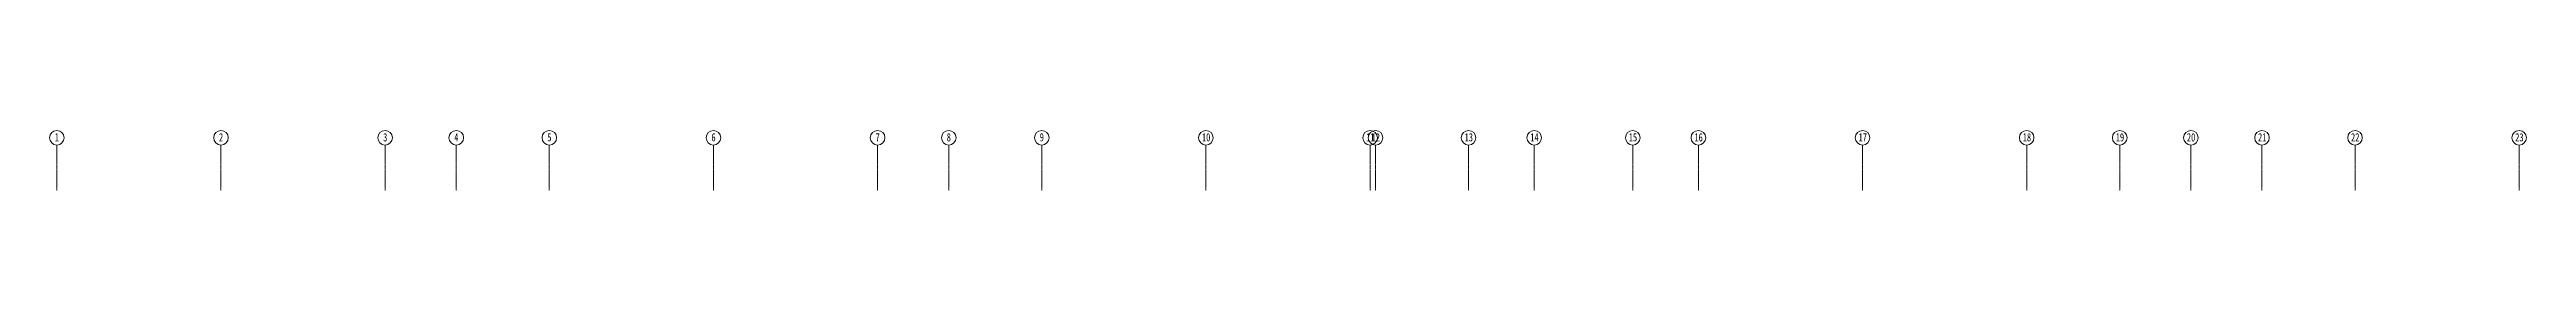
# Model space of a CAD drawing. Header units: millimetres. Extents: x -186019 to 257600, y -73860 to 134785.
# Drawn here: x -176219 to -40419, y 131485 to 134785 of the extents above; entities that cross this region are included whole.
import ezdxf

# ---------------------------------------------------------------- set-up
doc = ezdxf.new("R2010")
doc.units = ezdxf.units.MM
doc.linetypes.add('轴网线', pattern=[22.24, 12.7, -3.18, 3.18, -3.18])
doc.layers.add('S-GRID', color=1, linetype='Continuous', lineweight=13)
doc.layers.add('S-GRID-IDEN', color=1, linetype='Continuous', lineweight=13)
doc.styles.add('宋体_1', font='', dxfattribs={"width": 0.65, "height": 450})
doc.styles.get('宋体_1').set_extended_font_data('SimSun')

msp = doc.modelspace()

# ---------------------------------------------------------------- texts
at = {"layer": 'S-GRID-IDEN', "char_height": 450, "attachment_point": 1, "style": '宋体_1'}
for s, insert, width in [('\\f宋体|b0|i0|c134|p2|;\\W.65;1', (-175928, 134637), 260.55), ('\\f宋体|b0|i0|c134|p2|;\\W.65;2', (-166928, 134637), 260.55), ('\\f宋体|b0|i0|c134|p2|;\\W.65;3', (-157928, 134637), 260.55), ('\\f宋体|b0|i0|c134|p2|;\\W.65;4', (-154028, 134637), 260.55), ('\\f宋体|b0|i0|c134|p2|;\\W.65;5', (-148928, 134637), 260.55), ('\\f宋体|b0|i0|c134|p2|;\\W.65;6', (-139928, 134637), 260.55), ('\\f宋体|b0|i0|c134|p2|;\\W.65;7', (-130928, 134637), 260.55), ('\\f宋体|b0|i0|c134|p2|;\\W.65;8', (-127028, 134637), 260.55), ('\\f宋体|b0|i0|c134|p2|;\\W.65;9', (-121928, 134637), 260.55), ('10', (-113035, 134637), 521.1), ('11', (-104035, 134637), 521.1), ('12', (-103735, 134637), 521.1), ('13', (-98635, 134637), 521.1), ('14', (-95035, 134637), 521.1), ('15', (-89635, 134637), 521.1), ('16', (-86035, 134637), 521.1), ('17', (-77035, 134637), 521.1), ('18', (-68035, 134637), 521.1), ('19', (-62935, 134637), 521.1), ('20', (-59035, 134637), 521.1), ('21', (-55135, 134637), 521.1), ('22', (-50035, 134637), 521.1), ('23', (-41035, 134637), 521.1)]:
    msp.add_mtext(s, dxfattribs=dict(at, insert=insert, width=width))

# ---------------------------------------------------------------- blocks, each defined once
blk = doc.blocks.new('轴网 - 宽度系数 0_65-155799-1F')
at = {"layer": 'S-GRID-IDEN'}
blk.add_circle((0, 0), 4, dxfattribs=at)

# ---------------------------------------------------------------- linework, layer by layer
at = {"layer": 'S-GRID', "linetype": '轴网线'}
for p, q in [((-175819, 133985), (-175819, 131485)), ((-166819, 133985), (-166819, 131485)), ((-157819, 133985), (-157819, 131485)), ((-153919, 133985), (-153919, 131485)), ((-148819, 133985), (-148819, 131485)), ((-139819, 133985), (-139819, 131485)), ((-130819, 133985), (-130819, 131485)), ((-126919, 133985), (-126919, 131485)), ((-121819, 133985), (-121819, 131485)), ((-112819, 133985), (-112819, 131485)), ((-103819, 133985), (-103819, 131485)), ((-103519, 133985), (-103519, 131485)), ((-98419, 133985), (-98419, 131485)), ((-94819, 133985), (-94819, 131485)), ((-89419, 133985), (-89419, 131485)), ((-85819, 133985), (-85819, 131485)), ((-76819, 133985), (-76819, 131485)), ((-67819, 133985), (-67819, 131485)), ((-62719, 133985), (-62719, 131485)), ((-58819, 133985), (-58819, 131485)), ((-54919, 133985), (-54919, 131485)), ((-49819, 133985), (-49819, 131485)), ((-40819, 133985), (-40819, 131485))]:
    msp.add_line(p, q, dxfattribs=at)

# ---------------------------------------------------------------- block references
at = {"layer": 'S-GRID-IDEN', "xscale": 99.99999999999991, "yscale": 99.99999999999991, "zscale": 99.99999999999991, "rotation": 180}
for p in [(-175819, 134385), (-166819, 134385), (-157819, 134385), (-153919, 134385), (-148819, 134385), (-139819, 134385), (-130819, 134385), (-126919, 134385), (-121819, 134385), (-112819, 134385), (-103819, 134385), (-103519, 134385), (-98419, 134385), (-94819, 134385), (-89419, 134385), (-85819, 134385), (-76819, 134385), (-67819, 134385), (-62719, 134385), (-58819, 134385), (-54919, 134385), (-49819, 134385), (-40819, 134385)]:
    msp.add_blockref('轴网 - 宽度系数 0_65-155799-1F', p, dxfattribs=at)

msp.set_redraw_order([(e.dxf.handle, doc.entitydb.next_handle()) for e in msp.query("TEXT MTEXT ATTDEF DIMENSION ARC_DIMENSION")])  # texts and dimensions are drawn at this point

doc.saveas('drawing.dxf')
